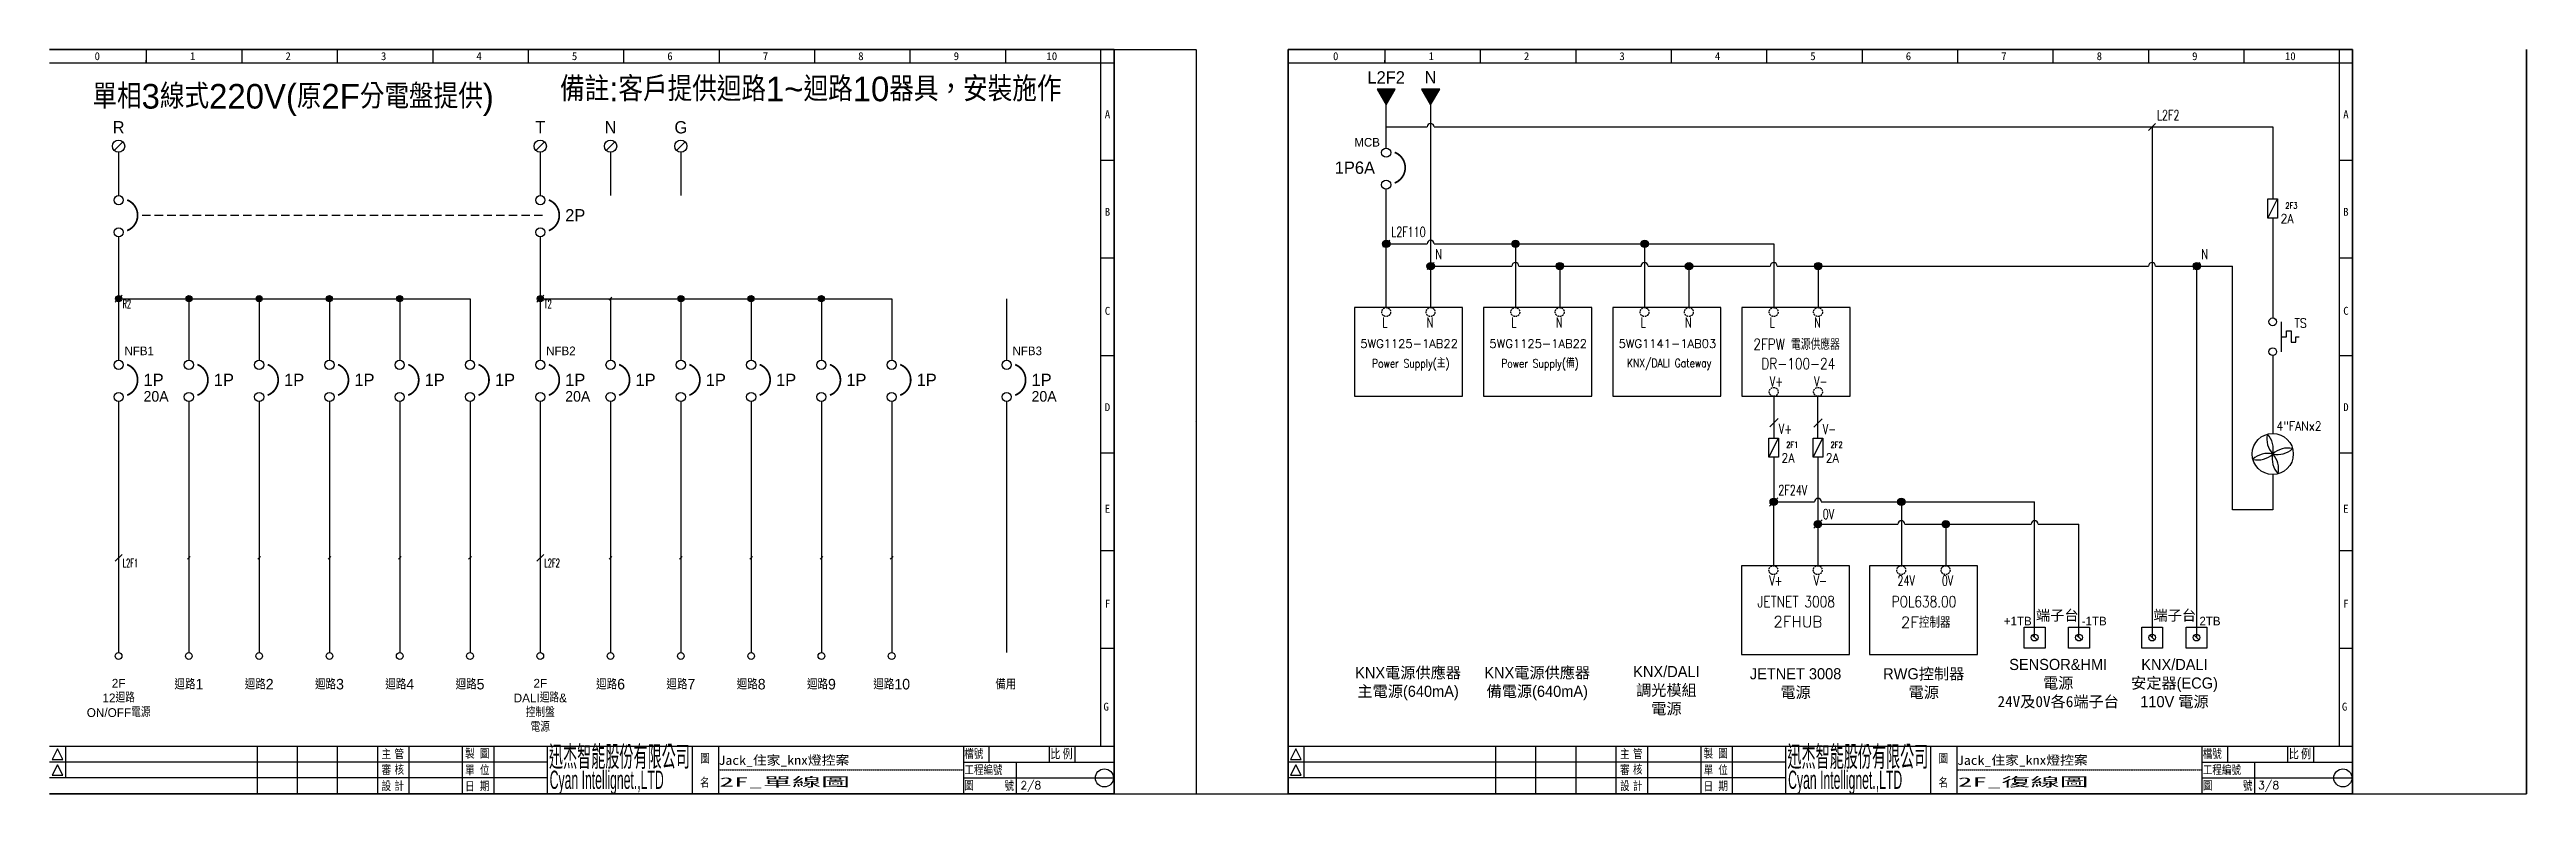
# Model space of a CAD drawing. Header units: millimetres. Extents: x 21506 to 58194, y 6783 to 13041.
# Drawn here: x 26169 to 35496, y 10238 to 13041 of the extents above; entities that cross this region are included whole.
import ezdxf
from ezdxf.enums import TextEntityAlignment as Align

# ---------------------------------------------------------------- set-up
doc = ezdxf.new("R2010")
doc.units = ezdxf.units.MM
doc.linetypes.add('DASH1', pattern=[1.5, 1, -0.5])
doc.linetypes.add('HIDDEN', pattern=[9.525, 6.35, -3.175])
for name, color, linetype in [('075KW40IMRV50U03AFO80B4B5', 7, 'Continuous'), ('1', 7, 'Continuous'), ('5', 5, 'Continuous'), ('6', 6, 'HIDDEN'), ('AHU新增', 7, 'Continuous'), ('DIM', 2, 'Continuous'), ('TEXT', 11, 'Continuous')]:
    doc.layers.add(name, color=color, linetype=linetype)
doc.styles.add('chineset', font='ds1.shx', dxfattribs={"bigfont": 'chineset.shx'})
doc.styles.add('LMP', font='COMPLEX', dxfattribs={"bigfont": 'LFP'})
doc.styles.get("Standard").update_dxf_attribs({"font": ''})
doc.styles.add('T2', font='simplex', dxfattribs={"bigfont": 'stsl'})
doc.styles.get('Standard').set_extended_font_data('MingLiU')
doc.dimstyles.new('ISO-25', dxfattribs={"dimtxt": 2.5, "dimasz": 2.5, "dimexe": 1.25, "dimexo": 0.625, "dimtad": 1, "dimtxsty": 'Standard', "dimcen": 2.5, "dimadec": 0, "dimazin": 0, "dimtfac": 1, "dimtmove": 0, "dimatfit": 3, "dimfxl": 1, "dimarcsym": 0})

msp = doc.modelspace()

# ---------------------------------------------------------------- texts
at = {"color": 7}
for s, rotation, oblique, p in [('0', 0.0001175, 359.9999999, (26349.203, 13001.29)), ('1', 0.0001178, 0.0000002, (26708.636, 13001.29)), ('2', 0.0001178, 0.0000002, (27068.069, 13001.29)), ('3', 0.0001175, 359.9999999, (27427.503, 13001.29)), ('4', 0.0001175, 359.9999999, (27786.936, 13001.29)), ('0', 0.0001175, 359.9999999, (31012.601, 13001.29)), ('1', 0.0001178, 0.0000002, (31372.034, 13001.29)), ('2', 0.0001178, 0.0000002, (31731.467, 13001.29)), ('3', 0.0001175, 359.9999999, (32090.9, 13001.29)), ('4', 0.0001175, 359.9999999, (32450.333, 13001.291))]:
    msp.add_text(s, height=29.787, rotation=rotation, dxfattribs=dict(at, oblique=oblique)).set_placement(p, align=Align.CENTER)
at = {"color": 7, "width": 1}
for s, height, rotation, oblique, p in [('5', 29.787, 0.0001175, 359.9999999, (28146.369, 13001.29)), ('6', 29.787, 0.0001175, 359.9999999, (28505.802, 13001.29)), ('7', 29.787, 0.0001178, 0.0000002, (28865.235, 13001.29)), ('8', 29.787, 0.0001178, 0.0000002, (29224.668, 13001.29)), ('9', 29.787, 0.0001178, 0.0000002, (29584.101, 13001.29)), ('10', 29.7873, 0.0001178, 0.0000002, (29943.534, 13001.29)), ('5', 29.787, 0.0001175, 359.9999999, (32809.766, 13001.291)), ('6', 29.787, 0.0001175, 359.9999999, (33169.199, 13001.291)), ('7', 29.787, 0.0001178, 0.0000002, (33528.632, 13001.291)), ('8', 29.787, 0.0001178, 0.0000002, (33888.066, 13001.291)), ('9', 29.787, 0.0001178, 0.0000002, (34247.499, 13001.291)), ('10', 29.7873, 0.0001178, 0.0000002, (34606.932, 13001.29))]:
    msp.add_text(s, height=height, rotation=rotation, dxfattribs=dict(at, oblique=oblique)).set_placement(p, align=Align.CENTER)
for s, rotation, oblique, p in [('A', 0.0001178, 0.0000002, (30153.09, 12797.744)), ('A', 0.0001178, 0.0000002, (34816.488, 12797.744)), ('B', 0.0001178, 0.0000002, (30153.09, 12430.368)), ('B', 0.0001178, 0.0000002, (34816.488, 12430.368)), ('C', 0.0001176, 360, (30153.09, 12058.027)), ('C', 0.0001176, 360, (34816.488, 12058.027)), ('D', 0.0001176, 360, (30153.09, 11695.615)), ('D', 0.0001176, 360, (34816.488, 11695.615)), ('E', 0.0001176, 360, (30153.09, 11313.345)), ('E', 0.0001176, 360, (34816.488, 11313.345))]:
    msp.add_text(s, height=29.787, rotation=rotation, dxfattribs=dict(at, oblique=oblique)).set_placement(p, align=Align.MIDDLE)
for s, p in [('F', (30153.09, 10955.898)), ('F', (34816.488, 10955.898)), ('G', (30148.126, 10568.663)), ('G', (34811.523, 10568.664))]:
    msp.add_text(s, height=29.787, rotation=0.0001176, dxfattribs=at).set_placement(p, align=Align.MIDDLE)
at = {"color": 7, "style": 'T2'}
for s, height, p in [('審', 37.731, (27419.938, 10311.773)), ('主', 37.731, (27419.93, 10371.255)), ('核', 37.731, (27468.524, 10312.542)), ('管', 37.731, (27468.375, 10371.255)), ('製', 37.731, (27734.304, 10372.823)), ('位', 37.731, (27789.97, 10310.877)), ('圖', 37.731, (27789.567, 10373.191)), ('審', 37.731, (32083.336, 10311.773)), ('主', 37.731, (32083.328, 10371.255)), ('核', 37.731, (32131.922, 10312.542)), ('管', 37.731, (32131.772, 10371.255)), ('製', 37.731, (32397.702, 10372.823)), ('位', 37.731, (32453.368, 10310.878)), ('圖', 37.731, (32452.965, 10373.191)), ('計', 37.731, (27468.14, 10250.965)), ('單', 37.731, (27734.384, 10310.877)), ('日', 37.731, (27734.392, 10249.401)), ('期', 37.731, (27790.144, 10250.542)), ('2/8', 29.4737, (29825.218, 10258.465)), ('計', 37.731, (32131.538, 10250.965)), ('單', 37.731, (32397.782, 10310.878)), ('日', 37.731, (32397.79, 10249.401)), ('期', 37.731, (32453.542, 10250.542)), ('3/8', 29.4737, (34486.303, 10258.466))]:
    msp.add_text(s, height=height, rotation=0.0001176, dxfattribs=at).set_placement(p)
at = {"color": 7, "style": 'T2', "oblique": 360, "width": 1}
for s, p in [('圖', (28619.419, 10354.369)), ('圖', (33282.816, 10354.37)), ('號', (29765.467, 10251.911)), ('號', (34428.864, 10251.911))]:
    msp.add_text(s, height=37.731, rotation=0.0001176, dxfattribs=at).set_placement(p)
at = {"color": 7}
for s, height, width, p, p2 in [('Jack_住家_knx燈控案', 34.78567, 1.000741, (28688.549, 10349.55), (29180.767, 10350.3)), ('Jack_住家_knx燈控案', 34.78567, 1.000741, (33351.947, 10349.55), (33844.164, 10350.3)), ('2F_單線圖', 34.7857, 2.112676, (28691.914, 10267.683), (29184.131, 10268.434)), ('2F_復線圖', 34.7857, 2.112676, (33355.312, 10267.684), (33847.529, 10268.434))]:
    msp.add_text(s, height=height, rotation=0.0873196, dxfattribs=dict(at, width=width)).set_placement(p, p2, align=Align.FIT)
at = {"color": 7, "style": 'T2', "width": 1}
for s, height, p in [('檔號', 37.7305, (29613.973, 10371.887)), ('工程編號', 37.7305, (29614.321, 10311.302)), ('比', 39.716, (29938.137, 10370.228)), ('例', 39.716, (29984.106, 10370.228)), ('檔號', 37.7305, (34277.371, 10371.887)), ('工程編號', 37.7305, (34277.719, 10311.303)), ('比', 39.716, (34601.535, 10370.229)), ('例', 39.716, (34647.504, 10370.229)), ('名', 37.731, (28619.035, 10263.498)), ('圖', 37.731, (29614.121, 10252.679)), ('名', 37.731, (33282.432, 10263.499)), ('圖', 37.731, (34277.519, 10252.68))]:
    msp.add_text(s, height=height, rotation=0.0001176, dxfattribs=at).set_placement(p)
at = {"color": 7, "style": 'T2', "oblique": 360}
for p in [(27419.938, 10250.965), (32083.336, 10250.965)]:
    msp.add_text('設', height=37.731, rotation=0.0001176, dxfattribs=at).set_placement(p)
at = {"color": 1, "insert": (26330.917, 12851.339), "char_height": 92.62224, "width": 1965.14281, "attachment_point": 4}
msp.add_mtext('{\\Fds1.shx,chineset.shx|c136;單相3線式220V(原2F分電盤提供)}', dxfattribs=at)
at = {"color": 3, "insert": (28091.89, 12892.147), "char_height": 92.62224, "width": 2163.34197, "attachment_point": 4}
msp.add_mtext('{\\Fds1.shx,chineset.shx|c136;備註:客戶提供迴路1~迴路10器具，安裝施作}', dxfattribs=at)
at = {"color": 7, "char_height": 39.29829, "width": 302.30307, "attachment_point": 5}
for insert in [(33729.71, 10910.276), (34172.098, 10910.276)]:
    msp.add_mtext('{\\fMicrosoft JhengHei|b0|i0|c136|p34;端子台}', dxfattribs=dict(at, insert=insert))
at = {"color": 2}
for s, insert, char_height, width, attachment_point in [('{\\fPMingLiU|b0|i0|c136|p18;\\C0;SENSOR&HMI\\P電源 \\P\\fMingLiU|b0|i0|c136|p49;\\C256;24V及0V各6端子台}', (33733.089, 10655.121), 41.91818, 521.40576, 5), ('{\\fPMingLiU|b0|i0|c136|p18;\\C0;KNX/DALI\\P安定器(ECG) \\P110V 電源}', (34170.909, 10655.121), 41.91818, 481.51102, 5), ('{\\Fds1.shx,chineset.shx|c136;\\C0;2F\\P12迴路\\PON/OFF電源}', (26429.573, 10673.133), 33.07937, 261.23195, 2), ('{\\Fds1.shx,chineset.shx|c136;\\C0;迴路1}', (26694.208, 10673.133), 39.69525, 261.23195, 2), ('{\\Fds1.shx,chineset.shx|c136;\\C0;迴路2}', (26958.843, 10673.133), 39.69525, 261.23195, 2), ('{\\Fds1.shx,chineset.shx|c136;\\C0;迴路3}', (27223.478, 10673.133), 39.69525, 261.23195, 2), ('{\\Fds1.shx,chineset.shx|c136;\\C0;迴路4}', (27488.113, 10673.133), 39.69525, 261.23195, 2), ('{\\Fds1.shx,chineset.shx|c136;\\C0;迴路5}', (27752.748, 10673.133), 39.69525, 261.23195, 2), ('{\\Fds1.shx,chineset.shx|c136;\\C0;2F\\PDALI迴路&\\P控制盤\\P電源}', (28017.383, 10673.133), 33.07937, 261.23195, 2), ('{\\Fds1.shx,chineset.shx|c136;\\C0;迴路6}', (28282.018, 10673.133), 39.69525, 261.23195, 2), ('{\\Fds1.shx,chineset.shx|c136;\\C0;迴路7}', (28546.653, 10673.133), 39.69525, 261.23195, 2), ('{\\Fds1.shx,chineset.shx|c136;\\C0;迴路8}', (28811.288, 10673.133), 39.69525, 261.23195, 2), ('{\\Fds1.shx,chineset.shx|c136;\\C0;迴路9}', (29075.923, 10673.133), 39.69525, 261.23195, 2), ('{\\Fds1.shx,chineset.shx|c136;\\C0;迴路10}', (29340.558, 10673.133), 39.69525, 261.23195, 2), ('{\\Fds1,chineset|c136;\\C0;備用}', (29770.255, 10673.133), 39.69525, 261.23195, 2), ('{\\fPMingLiU|b0|i0|c136|p18;\\C0;KNX電源供應器\\P主電源(640mA)}', (31285.016, 10655.142), 41.91818, 481.51102, 5), ('{\\fPMingLiU|b0|i0|c136|p18;\\C0;KNX電源供應器\\P備電源(640mA)}', (31771.399, 10655.142), 41.91818, 481.51102, 5), ('{\\fPMingLiU|b0|i0|c136|p18;\\C0;KNX/DALI\\P調光模組\\P電源}', (32257.782, 10721.665), 41.91818, 481.51102, 2), ('{\\fPMingLiU|b0|i0|c136|p18;\\C0;JETNET 3008\\P電源}', (32744.166, 10655.142), 41.91818, 481.51102, 5), ('{\\fPMingLiU|b0|i0|c136|p18;\\C0;RWG控制器\\P電源}', (33226.766, 10655.142), 41.91818, 481.51102, 5)]:
    msp.add_mtext(s, dxfattribs=dict(at, insert=insert, char_height=char_height, width=width, attachment_point=attachment_point))
at = {"layer": '5', "color": 0, "style": 'LMP'}
for s, height, width, p in [('L2F2', 37.666, 0.7, (34104.948, 12794.624)), ('L2F110', 37.666, 0.7, (31221.29, 12354.788)), ('N', 37.666, 0.7, (31387.859, 12270.952)), ('N', 37.666, 0.7, (34271.985, 12270.931)), ('R2', 31.3883, 0.5, (26444.386, 12084.246)), ('T2', 31.3883, 0.5, (28032.196, 12084.246)), ('V+', 37.666, 0.7, (32680.793, 11613.419)), ('V-', 37.666, 0.7, (32846.544, 11613.04)), ('2F24V', 37.666, 0.7, (32679.523, 11383.791)), ('0V', 37.666, 0.7, (32846.561, 11293.08)), ('L2F1', 31.3883, 0.5, (26444.386, 11109.113)), ('L2F2', 31.3883, 0.5, (28032.196, 11109.113))]:
    msp.add_text(s, height=height, rotation=0.0000062, dxfattribs=dict(at, width=width)).set_placement(p, align=Align.MIDDLE_LEFT)
at = {"layer": '5', "color": 0, "style": 'LMP', "width": 0.7}
for s, rotation, p in [('L', 0.0000062, (31187.926, 11995.083)), ('N', 0.0000062, (31354.948, 11995.083)), ('L', 0.0000062, (31674.309, 11995.083)), ('N', 0.0000062, (31841.331, 11995.083)), ('L', 0.0000062, (32160.693, 11995.083)), ('N', 0.0000062, (32327.715, 11995.083)), ('L', 0.0000062, (32647.076, 11995.083)), ('N', 0.0000062, (32814.098, 11995.083)), ('V+', 359.9999938, (32647.076, 11773.912)), ('V-', 359.9999938, (32814.098, 11773.912)), ('V+', 0.0000062, (32645.348, 11024.086)), ('V-', 0.0000062, (32812.37, 11024.086)), ('24V', 0.0000062, (33127.948, 11024.086)), ('0V', 0.0000062, (33294.97, 11024.086))]:
    msp.add_text(s, height=37.58, rotation=rotation, dxfattribs=at).set_placement(p)
at = {"layer": 'TEXT', "color": 0, "style": 'chineset'}
for s, height, p in [('L2F2', 46.3111, (31202.598, 12936.838)), ('N', 46.311, (31369.642, 12936.838)), ('R', 46.311, (26429.571, 12748.649)), ('T', 46.311, (28017.381, 12748.649)), ('N', 46.311, (28282.016, 12748.649)), ('G', 46.311, (28546.651, 12748.649))]:
    msp.add_text(s, height=height, dxfattribs=at).set_placement(p, align=Align.MIDDLE)
at = {"layer": 'TEXT', "color": 1, "style": 'chineset'}
for s, p in [('MCB', (31082.599, 12692.168)), ('NFB1', (26451.879, 11907.361)), ('NFB2', (28039.689, 11907.361)), ('NFB3', (29795.671, 11907.361)), ('+1TB', (33528.502, 10890.799)), ('-1TB', (33821.784, 10890.799)), ('2TB', (34264.931, 10890.799))]:
    msp.add_text(s, height=32.4178, dxfattribs=at).set_placement(p, align=Align.MIDDLE_LEFT)
at = {"layer": 'TEXT', "color": 0, "style": 'chineset'}
msp.add_text('1P6A', height=46.3111, dxfattribs=at).set_placement((31160.473, 12596.678), align=Align.MIDDLE_RIGHT)
for s, height, p in [('2P', 46.3111, (28111.262, 12417.545)), ('20A', 39.6952, (26523.452, 11736.263)), ('1P', 46.3111, (26523.452, 11798.195)), ('1P', 46.3111, (26788.087, 11798.195)), ('1P', 46.3111, (27052.722, 11798.195)), ('1P', 46.3111, (27317.357, 11798.195)), ('1P', 46.3111, (27581.992, 11798.195)), ('1P', 46.3111, (27846.627, 11798.195)), ('20A', 39.6952, (28111.262, 11736.263)), ('1P', 46.3111, (28111.262, 11798.195)), ('1P', 46.3111, (28375.897, 11798.195)), ('1P', 46.3111, (28640.532, 11798.195)), ('1P', 46.3111, (28905.167, 11798.195)), ('1P', 46.3111, (29169.802, 11798.195)), ('1P', 46.3111, (29434.437, 11798.195)), ('20A', 39.6952, (29867.244, 11736.263)), ('1P', 46.3111, (29867.244, 11798.195))]:
    msp.add_text(s, height=height, dxfattribs=at).set_placement(p, align=Align.MIDDLE_LEFT)
at = {"layer": 'TEXT', "style": 'LMP', "width": 0.9}
for s, p in [('2A', (34570.071, 12387.906)), ('TS', (34622.334, 11995.249)), ('4"FANx2', (34554.65, 11607.92)), ('2A', (32690.88, 11487.812)), ('2A', (32857.541, 11487.812))]:
    msp.add_text(s, height=33.7338, rotation=0.0000124, dxfattribs=at).set_placement(p)
at = {"layer": 'TEXT', "style": 'LMP', "width": 0.8}
for s, p in [('2F3', (34588.314, 12453.929)), ('2F1', (32709.123, 11553.836)), ('2F2', (32875.785, 11553.836))]:
    msp.add_text(s, height=23.011, rotation=0.0000124, dxfattribs=at).set_placement(p, align=Align.MIDDLE_LEFT)
at = {"layer": 'TEXT', "style": 'LMP'}
for s, height, p in [('5WG1125-1AB22', 31.7562, (31288.703, 11934.662)), ('5WG1125-1AB22', 31.7562, (31775.086, 11934.662)), ('5WG1141-1AB03', 31.7562, (32261.47, 11934.662)), ('2FHUB', 41.7555, (32752.731, 10888.201)), ('2F控制器', 41.7555, (33234.013, 10888.201))]:
    msp.add_text(s, height=height, rotation=0.0000062, dxfattribs=at).set_placement(p, align=Align.MIDDLE)
at = {"layer": 'TEXT', "style": 'LMP', "width": 0.8}
for s, height, p in [('2FPW 電源供應器', 41.7555, (32747.853, 11934.663)), ('Power Supply(主)', 31.7562, (31295.309, 11859.198)), ('Power Supply(備)', 31.7562, (31781.692, 11859.198)), ('KNX/DALI Gateway', 31.7562, (32268.076, 11859.198)), ('DR-100-24', 41.7555, (32754.459, 11859.198)), ('JETNET 3008', 41.75553, (32746.125, 10963.666)), ('POL638.00', 41.7555, (33227.407, 10963.666))]:
    msp.add_text(s, height=height, rotation=0.0000062, dxfattribs=at).set_placement(p, align=Align.MIDDLE)
at = {"layer": 'TEXT', "color": 7, "style": 'chineset'}
for s, height, width, p in [('迅杰智能股份有限公司', 88.4212, 0.6, (28050.053, 10334.058)), ('迅杰智能股份有限公司', 88.4212, 0.6, (32713.451, 10334.059)), ('Cyan Intellignet.,LTD', 68.77201, 0.5, (28052.83, 10259.173)), ('Cyan Intellignet.,LTD', 68.77201, 0.5, (32716.228, 10259.173))]:
    msp.add_text(s, height=height, rotation=0.0001176, dxfattribs=dict(at, width=width)).set_placement(p)

# ---------------------------------------------------------------- blocks, each defined once
blk = doc.blocks.new('A$C547D4C11')
at = {"layer": 'AHU新增'}
h = blk.add_hatch(color=256, dxfattribs=at)
h.dxf.hatch_style = 1
h.paths.add_polyline_path([(6.9, 0, 1), (-6.9, 0, 1)])
blk.add_circle((0, 0), 6.9, dxfattribs=at)
blk = doc.blocks.new('*D52')
at = {"color": 0, "lineweight": -2}
for p, q in [((30178.5, 13041), (30488.4, 13041)), ((30487.1, 13038.5), (30487.1, 10243.5)), ((30178.5, 10241), (30488.4, 10241))]:
    blk.add_line(p, q, dxfattribs=at)
at = {"color": 0}
for points in [[(30487.5, 13038.5), (30486.7, 13038.5), (30487.1, 13041)], [(30486.7, 10243.5), (30487.5, 10243.5), (30487.1, 10241)]]:
    blk.add_solid(points, dxfattribs=at)
at = {"layer": 'Defpoints', "color": 0}
for p in [(30177.9, 13041), (30177.9, 10241), (30487.1, 10241)]:
    blk.add_point(p, dxfattribs=at)
at = {"color": 0, "insert": (30485.1, 11641), "char_height": 2.5, "attachment_point": 5, "rotation": 90}
blk.add_mtext('2800', dxfattribs=at)
blk = doc.blocks.new('A$C07583028')
at = {"layer": 'AHU新增'}
for p, q in [((0, -86.4), (0, 0)), ((0, 0), (43.2, 0)), ((0, -86.4), (43.2, 0)), ((43.2, 0), (43.2, -86.4)), ((43.2, -86.4), (0, -86.4))]:
    blk.add_line(p, q, dxfattribs=at)
blk = doc.blocks.new('MLIBFN1E')
blk.add_circle((0, 0), 4.5)
for centre, start, end in [((-1.07, -4.69), 77.1027, 132.8973), ((-3.27, 3.52), 257.1027, 312.8973), ((3.52, 3.27), 167.1027, 222.8973), ((-4.69, 1.07), 347.1027, 42.8973), ((4.69, -1.07), 167.1027, 222.8973), ((3.27, -3.52), 77.1027, 132.8973), ((1.07, 4.69), 257.1027, 312.8973), ((-3.52, -3.27), 347.1027, 42.8973)]:
    blk.add_arc(centre, 4.81, start, end)

# ---------------------------------------------------------------- dimensions: what is measured, and where the dimension line sits
dim = msp.add_linear_dim(base=(30487.118, 10241.003), p1=(30177.913, 13041.006), p2=(30177.913, 10241.003), angle=90, dimstyle='ISO-25')
dim.commit()
dim.dimension.update_dxf_attribs({"geometry": '*D52', "text_midpoint": (30485.101, 11641.005)})

# ---------------------------------------------------------------- hatches: boundary and pattern name
for points in [[(31168.221, 12892.515), (31202.598, 12832.972), (31236.975, 12892.515)], [(31369.642, 12832.972), (31404.019, 12892.515), (31335.265, 12892.515)]]:
    msp.add_hatch(color=0).paths.add_polyline_path(points)

# ---------------------------------------------------------------- linework, layer by layer
at = {"color": 7}
for p, q in [((30177.913, 13041.007), (26169.487, 13041.006)), ((26169.487, 12991.361), (30177.913, 12991.361)), ((26533.937, 13041.006), (26533.937, 12991.361)), ((26533.937, 12991.361), (26533.937, 13001.29)), ((26893.37, 13041.006), (26893.37, 12991.361)), ((27252.803, 13041.006), (27252.803, 12991.361)), ((27612.236, 13041.006), (27612.236, 12991.361)), ((27971.669, 13041.006), (27971.669, 12991.361)), ((28331.102, 13041.006), (28331.102, 12991.361)), ((28690.535, 13041.007), (28690.535, 12991.361)), ((29049.968, 13041.007), (29049.968, 12991.361)), ((29409.401, 13041.007), (29409.401, 12991.361)), ((29768.834, 13041.007), (29768.834, 12991.361)), ((30128.268, 10419.727), (30128.267, 13041.007)), ((30177.913, 13041.007), (30177.913, 10241.003)), ((34841.31, 13041.007), (30832.885, 13041.007)), ((30832.885, 13041.007), (30832.885, 10241.003)), ((30832.885, 12991.361), (34841.31, 12991.362)), ((31197.334, 13041.007), (31197.334, 12991.361)), ((31197.334, 12991.361), (31197.334, 13001.29)), ((31556.767, 13041.007), (31556.767, 12991.361)), ((31916.201, 13041.007), (31916.201, 12991.361)), ((32275.634, 13041.007), (32275.634, 12991.361)), ((32635.067, 13041.007), (32635.067, 12991.361)), ((32994.5, 13041.007), (32994.5, 12991.361)), ((33353.933, 13041.007), (33353.933, 12991.362)), ((33713.366, 13041.007), (33713.366, 12991.362)), ((34072.799, 13041.007), (34072.799, 12991.362)), ((34432.232, 13041.007), (34432.232, 12991.362)), ((34791.665, 10419.727), (34791.665, 13041.007)), ((34841.31, 13041.007), (34841.311, 10241.004)), ((35496.282, 13041.007), (35496.282, 10241.004)), ((30177.913, 12623.985), (30128.267, 12623.985)), ((34841.31, 12623.985), (34791.665, 12623.985)), ((30177.913, 12256.609), (30128.267, 12256.609)), ((34841.311, 12256.609), (34791.665, 12256.609)), ((30177.913, 11889.232), (30128.267, 11889.232)), ((34841.311, 11889.233), (34791.665, 11889.233)), ((30177.913, 11521.856), (30128.267, 11521.856)), ((34841.311, 11521.856), (34791.665, 11521.856)), ((30177.913, 11154.48), (30128.267, 11154.48)), ((34841.311, 11154.48), (34791.665, 11154.48)), ((30177.913, 10787.103), (30128.267, 10787.103)), ((34841.311, 10787.104), (34791.665, 10787.104)), ((26169.487, 10419.726), (30177.913, 10419.727)), ((28043.159, 10360.152), (26169.487, 10360.152)), ((26229.062, 10419.726), (26229.062, 10300.577)), ((26950.889, 10419.727), (26950.889, 10241.003)), ((27101.921, 10419.727), (27101.921, 10241.003)), ((27252.952, 10419.727), (27252.952, 10241.003)), ((27403.983, 10419.727), (27403.983, 10241.003)), ((27522.894, 10419.727), (27522.894, 10241.003)), ((27723.571, 10419.727), (27723.571, 10241.003)), ((27842.482, 10419.727), (27842.482, 10241.003)), ((28043.159, 10419.727), (28043.159, 10241.003)), ((28589.259, 10419.727), (28589.259, 10241.003)), ((28688.549, 10419.727), (28688.549, 10241.003)), ((29610.371, 10419.727), (29610.371, 10241.003)), ((29610.371, 10360.152), (30177.913, 10360.152)), ((29706.946, 10419.727), (29706.946, 10360.152)), ((29808.953, 10360.152), (29808.953, 10241.003)), ((29934.234, 10360.152), (29934.234, 10419.727)), ((30030.809, 10419.727), (30030.809, 10360.152)), ((30832.885, 10419.727), (34841.311, 10419.727)), ((32706.556, 10360.153), (30832.885, 10360.152)), ((30892.459, 10419.727), (30892.459, 10300.578)), ((31614.287, 10419.727), (31614.287, 10241.003)), ((31765.318, 10419.727), (31765.318, 10241.003)), ((31916.35, 10419.727), (31916.35, 10241.003)), ((32067.381, 10419.727), (32067.381, 10241.003)), ((32186.292, 10419.727), (32186.292, 10241.003)), ((32386.969, 10419.727), (32386.969, 10241.003)), ((32505.88, 10419.727), (32505.88, 10241.003)), ((32706.556, 10419.727), (32706.556, 10241.003)), ((33252.656, 10419.727), (33252.656, 10241.004)), ((33351.947, 10419.727), (33351.947, 10241.004)), ((34273.769, 10419.727), (34273.769, 10241.004)), ((34273.769, 10360.153), (34841.311, 10360.153)), ((34370.344, 10419.727), (34370.344, 10360.153)), ((34472.351, 10360.153), (34472.351, 10241.004)), ((34597.632, 10360.153), (34597.632, 10419.727)), ((34694.207, 10419.727), (34694.207, 10360.153)), ((28043.159, 10300.578), (26169.487, 10300.577)), ((29610.371, 10300.578), (30177.913, 10300.578)), ((32706.556, 10300.578), (30832.885, 10300.578)), ((34273.769, 10300.578), (34841.311, 10300.578)), ((26169.487, 10241.003), (30177.913, 10241.003)), ((28043.159, 10241.003), (28070.464, 10241.003)), ((30832.885, 10241.003), (34841.311, 10241.004)), ((32706.556, 10241.003), (32733.861, 10241.003))]:
    msp.add_line(p, q, dxfattribs=at)
for p, q in [((26169.487, 13041.006), (30177.913, 13041.006)), ((30177.913, 13041.006), (30177.913, 10241.003)), ((30177.913, 10241.003), (30177.913, 13041.006)), ((30832.885, 13041.007), (34841.311, 13041.007)), ((30832.885, 10241.003), (30832.885, 13041.007)), ((34841.311, 13041.007), (34841.311, 10241.003)), ((34841.311, 10241.003), (34841.311, 13041.007)), ((35496.282, 10241.004), (35496.282, 13041.007)), ((31202.598, 12670.655), (31202.598, 12750.045)), ((31202.598, 12750.045), (31356.541, 12750.045)), ((31382.74, 12750.045), (34540.857, 12750.045)), ((34540.857, 12750.045), (34540.857, 12479.394)), ((34540.94, 12406.959), (34540.94, 12031.165)), ((26429.573, 12335.283), (26429.573, 11872.171)), ((26429.573, 12335.283), (26429.573, 12103.727)), ((28017.383, 12335.283), (28017.383, 12103.727)), ((31369.625, 12226.352), (31675.882, 12226.352)), ((31702.081, 12226.352), (32162.266, 12226.352)), ((32188.465, 12226.352), (32648.634, 12226.352)), ((32674.833, 12226.352), (34073.615, 12226.333)), ((34099.814, 12226.332), (34388.754, 12226.332)), ((34388.754, 11309.393), (34388.754, 12226.332)), ((26429.573, 12103.727), (26694.208, 12103.727)), ((26694.208, 12103.727), (26958.843, 12103.727)), ((26958.843, 12103.727), (27223.478, 12103.727)), ((27223.478, 12103.727), (27488.113, 12103.727)), ((27488.113, 12103.727), (27752.748, 12103.727)), ((28017.383, 12103.727), (28282.018, 12103.727)), ((28282.018, 12103.727), (28546.653, 12103.727)), ((28546.653, 12103.727), (28811.288, 12103.727)), ((28811.288, 12103.727), (29075.923, 12103.727)), ((29075.923, 12103.727), (29340.558, 12103.727)), ((34572.986, 12016.664), (34572.986, 11904.327)), ((34572.986, 11960.496), (34592.249, 11960.496)), ((34592.249, 11960.496), (34592.249, 11982.312)), ((34592.249, 11982.312), (34609.672, 11982.312)), ((34609.672, 11982.312), (34609.672, 11940.598)), ((34609.672, 11940.598), (34627.457, 11940.598)), ((34627.457, 11940.598), (34627.457, 11960.186)), ((34627.457, 11960.186), (34640.887, 11960.186)), ((34540.94, 11889.826), (34540.94, 11596.74)), ((32828.327, 11579.3), (32828.327, 11736.493)), ((32661.748, 11579.3), (32679.857, 11579.3)), ((32661.748, 11506.866), (32661.748, 11339.192)), ((32828.327, 11506.866), (32828.327, 11255.356)), ((34540.94, 11441.929), (34540.94, 11309.393)), ((33644.327, 11255.356), (33644.327, 11339.192)), ((34540.94, 11309.393), (34388.754, 11309.393)), ((32828.327, 11255.356), (33129.473, 11255.356)), ((33155.672, 11255.356), (33309.61, 11255.356)), ((33309.61, 11255.356), (33631.228, 11255.356)), ((33644.327, 10828.486), (33644.327, 11255.356)), ((33657.426, 11255.356), (33811.364, 11255.356)), ((33811.364, 10828.486), (33811.364, 11255.356)), ((30177.913, 10241.003), (26169.487, 10241.003)), ((30177.913, 10241.003), (30832.885, 10241.003)), ((34841.311, 10241.003), (30832.885, 10241.003)), ((34841.311, 10241.004), (35496.282, 10241.004))]:
    msp.add_line(p, q)
at = {"linetype": 'HIDDEN', "ltscale": 5}
msp.add_line((26517.711, 12417.545), (28027.257, 12417.545), dxfattribs=at)
at = {"color": 7, "linetype": 'DASH1'}
for p, q in [((28688.549, 10330.365), (29610.371, 10330.365)), ((33351.947, 10330.365), (34273.769, 10330.365))]:
    msp.add_line(p, q, dxfattribs=at)
at = {"color": 0}
for points in [[(31202.598, 12832.972), (31236.975, 12892.515), (31168.221, 12892.515)], [(31369.642, 12832.972), (31404.019, 12892.515), (31335.265, 12892.515)]]:
    msp.add_lwpolyline(points, close=True, dxfattribs=at)
for points in [[(33683.625, 10867.784), (33683.625, 10789.188), (33605.029, 10789.188), (33605.029, 10867.784)], [(33850.662, 10867.784), (33850.662, 10789.188), (33772.066, 10789.188), (33772.066, 10867.784)], [(34126.013, 10867.784), (34126.013, 10789.188), (34047.416, 10789.188), (34047.416, 10867.784)], [(34293.05, 10867.784), (34293.05, 10789.188), (34214.454, 10789.188), (34214.454, 10867.784)]]:
    msp.add_lwpolyline(points, close=True)
at = {"color": 7}
for points in [[(26179.416, 10370.081), (26219.133, 10370.081), (26199.274, 10409.797)], [(30842.814, 10370.081), (30882.53, 10370.081), (30862.672, 10409.798)], [(26179.416, 10310.506), (26219.133, 10310.506), (26199.274, 10350.223)], [(30842.814, 10310.507), (30882.53, 10310.507), (30862.672, 10350.223)]]:
    msp.add_lwpolyline(points, close=True, dxfattribs=at)
for centre, radius in [((34540.94, 12016.664), 14.501), ((34540.94, 11904.327), 14.501), ((26429.573, 10759.18), 12.653), ((26694.208, 10759.18), 12.653), ((26958.843, 10759.18), 12.653), ((27223.478, 10759.18), 12.653), ((27488.113, 10759.18), 12.653), ((27752.748, 10759.18), 12.653), ((28017.383, 10759.18), 12.653), ((28282.018, 10759.18), 12.653), ((28546.653, 10759.18), 12.653), ((28811.288, 10759.18), 12.653), ((29075.923, 10759.18), 12.653), ((29340.558, 10759.18), 12.653)]:
    msp.add_circle(centre, radius)
for centre in [(31369.641, 12750.045), (31369.628, 12310.189), (31688.982, 12226.352), (32175.365, 12226.352), (32661.734, 12226.352), (34086.715, 12226.332), (32828.327, 11339.192), (33142.573, 11255.356), (33644.327, 11255.356)]:
    msp.add_arc(centre, 13.099, 0, 180)
at = {"layer": '075KW40IMRV50U03AFO80B4B5', "color": 0}
for centre in [(30141.525, 10300.578), (34804.923, 10300.578)]:
    msp.add_circle(centre, 34.075, dxfattribs=at)
at = {"layer": '1'}
for points in [[(31083.248, 11736.493), (31490.241, 11736.493), (31490.241, 12070.081), (31083.248, 12070.081)], [(31569.631, 11736.493), (31976.624, 11736.493), (31976.624, 12070.081), (31569.631, 12070.081)], [(32056.014, 11736.493), (32463.007, 11736.493), (32463.007, 12070.081), (32056.014, 12070.081)], [(32542.398, 11736.493), (32949.391, 11736.493), (32949.391, 12070.081), (32542.398, 12070.081)], [(32540.669, 10765.497), (32947.662, 10765.497), (32947.662, 11099.085), (32540.669, 11099.085)], [(33021.952, 10765.497), (33428.945, 10765.497), (33428.945, 11099.085), (33021.952, 11099.085)]]:
    msp.add_lwpolyline(points, close=True, dxfattribs=at)
at = {"layer": '6'}
for centre in [(31202.598, 12053.379), (31369.62, 12053.379), (31688.982, 12053.379), (31856.003, 12053.379), (32175.365, 12053.379), (32342.387, 12053.379), (32661.748, 12053.379), (32828.77, 12053.379), (32661.748, 11753.196), (32828.77, 11753.202), (32660.655, 11082.394), (32827.677, 11082.394), (33141.937, 11082.394), (33308.959, 11082.394)]:
    msp.add_circle(centre, 16.702, dxfattribs=at)
at = {"layer": 'AHU新增'}
for p, q in [((31202.598, 12670.655), (31202.598, 12872.667)), ((31369.642, 12872.667), (31369.619, 12070.081)), ((34086.715, 12750.025), (34086.715, 10828.486)), ((31202.598, 12310.189), (31202.598, 12514.416)), ((31202.598, 12070.081), (31202.598, 12310.189)), ((31202.598, 12310.189), (31356.528, 12310.189)), ((31382.727, 12310.189), (32661.734, 12310.189)), ((31688.982, 12310.189), (31688.982, 12070.081)), ((31856.019, 12226.352), (31856.019, 12070.081)), ((32175.365, 12310.189), (32175.365, 12070.081)), ((32342.402, 12226.352), (32342.402, 12070.081)), ((32661.734, 12310.189), (32661.734, 12070.081)), ((32828.771, 12226.352), (32828.771, 12070.081)), ((34253.752, 12226.332), (34253.752, 10828.486)), ((26694.208, 12103.727), (26694.208, 11872.171)), ((26958.843, 12103.727), (26958.843, 11872.171)), ((27223.478, 12103.727), (27223.478, 11872.171)), ((27488.113, 12103.727), (27488.113, 11872.171)), ((27752.748, 12103.727), (27752.748, 11872.171)), ((28017.383, 12103.727), (28017.383, 11872.171)), ((28282.018, 12103.727), (28282.018, 11872.171)), ((28546.653, 12103.727), (28546.653, 11872.171)), ((28811.288, 12103.727), (28811.288, 11872.171)), ((29075.923, 12103.727), (29075.923, 11872.171)), ((29340.558, 12103.727), (29340.558, 11872.171)), ((29773.365, 12103.727), (29773.365, 11872.171)), ((26694.208, 11716.82), (26694.208, 10771.833)), ((26958.843, 11716.82), (26958.843, 10771.833)), ((27223.478, 11716.82), (27223.478, 10771.833)), ((27488.113, 11716.82), (27488.113, 10771.833)), ((27752.748, 11716.82), (27752.748, 10771.833)), ((28017.383, 11716.82), (28017.383, 10771.833)), ((28546.653, 11716.82), (28546.653, 10771.833)), ((28811.288, 11716.82), (28811.288, 10771.833)), ((29075.923, 11716.82), (29075.923, 10771.833)), ((29340.558, 11716.82), (29340.558, 10771.833)), ((29773.365, 11716.82), (29773.365, 10771.833)), ((32661.748, 11736.493), (32661.748, 11579.3)), ((32661.29, 11339.192), (32815.228, 11339.192)), ((32661.29, 11339.192), (32661.29, 11099.085)), ((32840.968, 11339.192), (33142.573, 11339.192)), ((32840.968, 11339.192), (33644.327, 11339.192)), ((33142.573, 11339.192), (33142.573, 11099.085)), ((32828.327, 11255.356), (32828.327, 11099.085)), ((33309.61, 11255.356), (33309.61, 11099.085))]:
    msp.add_line(p, q, dxfattribs=at)
at = {"layer": 'DIM', "color": 0}
for p, q in [((26445.84, 12693.825), (26413.307, 12661.292)), ((28033.65, 12693.825), (28001.117, 12661.292)), ((28298.285, 12693.825), (28265.752, 12661.292)), ((28562.92, 12693.825), (28530.387, 12661.292)), ((33653.322, 10819.491), (33635.332, 10837.481)), ((33820.359, 10819.491), (33802.369, 10837.481)), ((34095.709, 10819.491), (34077.72, 10837.481)), ((34262.747, 10819.491), (34244.757, 10837.481))]:
    msp.add_line(p, q, dxfattribs=at)
for centre, radius in [((26429.573, 12677.559), 23.004), ((28017.383, 12677.559), 23.004), ((28282.018, 12677.559), 23.004), ((28546.653, 12677.559), 23.004), ((33644.327, 10828.486), 12.72), ((33811.364, 10828.486), 12.72), ((34086.715, 10828.486), 12.72), ((34253.752, 10828.486), 12.72)]:
    msp.add_circle(centre, radius, dxfattribs=at)
at = {"layer": 'TEXT'}
for p, q in [((34099.789, 12763.099), (34073.632, 12736.942)), ((31216.132, 12323.263), (31189.975, 12297.107)), ((31383.159, 12239.427), (31357.002, 12213.27)), ((34266.827, 12239.407), (34240.67, 12213.25)), ((26442.648, 12116.802), (26416.491, 12090.645)), ((28030.458, 12116.802), (28004.301, 12090.645)), ((32678.707, 11652.485), (32647.319, 11621.097)), ((32844.458, 11652.106), (32813.07, 11620.718)), ((32677.443, 11354.886), (32646.054, 11323.498)), ((32844.021, 11271.05), (32812.633, 11239.661)), ((26442.648, 11141.668), (26416.491, 11115.511)), ((28030.458, 11141.668), (28004.301, 11115.511))]:
    msp.add_line(p, q, dxfattribs=at)
at = {"layer": 'TEXT', "color": 0}
for p, q in [((26429.573, 12654.554), (26429.573, 12491.522)), ((28017.383, 12654.554), (28017.383, 12491.522)), ((28282.018, 12654.554), (28282.018, 12491.522)), ((28546.653, 12654.554), (28546.653, 12491.522)), ((26424.421, 12098.575), (26434.81, 12108.963)), ((28012.231, 12098.575), (28022.62, 12108.963)), ((28276.866, 12098.575), (28287.255, 12108.963)), ((26429.573, 11716.82), (26429.573, 10771.833)), ((28282.018, 11716.82), (28282.018, 10771.833)), ((26424.421, 11123.441), (26434.81, 11133.829)), ((26689.056, 11123.441), (26699.445, 11133.829)), ((26953.691, 11123.441), (26964.08, 11133.829)), ((27218.326, 11123.441), (27228.715, 11133.829)), ((27482.961, 11123.441), (27493.35, 11133.829)), ((27747.596, 11123.441), (27757.985, 11133.829)), ((28012.231, 11123.441), (28022.62, 11133.829)), ((28276.866, 11123.441), (28287.255, 11133.829)), ((28541.501, 11123.441), (28551.89, 11133.829)), ((28806.136, 11123.441), (28816.525, 11133.829)), ((29070.771, 11123.441), (29081.159, 11133.829)), ((29335.406, 11123.441), (29345.794, 11133.829))]:
    msp.add_line(p, q, dxfattribs=at)
at = {"layer": 'TEXT', "color": 0, "const_width": 6.571}
for points in [[(31234.688, 12539.104, 0.68599434), (31234.688, 12654.251, 0.68599434)], [(26461.663, 12359.971, 0.68599434), (26461.663, 12475.118, 0.68599434)], [(28049.473, 12359.971, 0.68599434), (28049.473, 12475.118, 0.68599434)], [(26461.663, 11740.621, 0.68599434), (26461.663, 11855.768, 0.68599434)], [(26726.298, 11740.621, 0.68599434), (26726.298, 11855.768, 0.68599434)], [(26990.933, 11740.621, 0.68599434), (26990.933, 11855.768, 0.68599434)], [(27255.568, 11740.621, 0.68599434), (27255.568, 11855.768, 0.68599434)], [(27520.203, 11740.621, 0.68599434), (27520.203, 11855.768, 0.68599434)], [(27784.838, 11740.621, 0.68599434), (27784.838, 11855.768, 0.68599434)], [(28049.473, 11740.621, 0.68599434), (28049.473, 11855.768, 0.68599434)], [(28314.108, 11740.621, 0.68599434), (28314.108, 11855.768, 0.68599434)], [(28578.743, 11740.621, 0.68599434), (28578.743, 11855.768, 0.68599434)], [(28843.378, 11740.621, 0.68599434), (28843.378, 11855.768, 0.68599434)], [(29108.013, 11740.621, 0.68599434), (29108.013, 11855.768, 0.68599434)], [(29372.648, 11740.621, 0.68599434), (29372.648, 11855.768, 0.68599434)], [(29805.455, 11740.621, 0.68599434), (29805.455, 11855.768, 0.68599434)]]:
    msp.add_lwpolyline(points, format="xyb", dxfattribs=at)
at = {"layer": 'TEXT', "color": 0}
for centre in [(31202.598, 12653.393), (31202.598, 12532.565), (26429.573, 12474.26), (28017.383, 12474.26), (26429.573, 12353.432), (28017.383, 12353.432), (26429.573, 11854.91), (26694.208, 11854.91), (26958.843, 11854.91), (27223.478, 11854.91), (27488.113, 11854.91), (27752.748, 11854.91), (28017.383, 11854.91), (28282.018, 11854.91), (28546.653, 11854.91), (28811.288, 11854.91), (29075.923, 11854.91), (29340.558, 11854.91), (29773.365, 11854.91), (26429.573, 11734.081), (26694.208, 11734.081), (26958.843, 11734.081), (27223.478, 11734.081), (27488.113, 11734.081), (27752.748, 11734.081), (28017.383, 11734.081), (28282.018, 11734.081), (28546.653, 11734.081), (28811.288, 11734.081), (29075.923, 11734.081), (29340.558, 11734.081), (29773.365, 11734.081)]:
    msp.add_circle(centre, 17.261, dxfattribs=at)

# ---------------------------------------------------------------- block references
at = {"xscale": 17.2012730789055, "yscale": 17.2012730789055, "zscale": 17.2012730789055}
msp.add_blockref('MLIBFN1E', (34540.94, 11519.334), dxfattribs=at)
at = {"layer": 'AHU新增'}
for name, p, xscale, yscale, zscale in [('A$C07583028', (34522.831, 12479.394), 0.8383635863688097, 0.8383635863688097, 0.8383635863688097), ('A$C547D4C11', (31203.057, 12310.189), 2.012072607285142, 2.012072607285142, 2.012072607285142), ('A$C547D4C11', (31689.44, 12310.189), 2.012072607285142, 2.012072607285142, 2.012072607285142), ('A$C547D4C11', (32175.824, 12310.189), 2.012072607285142, 2.012072607285142, 2.012072607285142), ('A$C547D4C11', (31370.084, 12226.352), 2.012072607285142, 2.012072607285142, 2.012072607285142), ('A$C547D4C11', (31856.477, 12226.352), 2.012072607285142, 2.012072607285142, 2.012072607285142), ('A$C547D4C11', (32342.861, 12226.352), 2.012072607285142, 2.012072607285142, 2.012072607285142), ('A$C547D4C11', (32829.229, 12226.352), 2.012072607285142, 2.012072607285142, 2.012072607285142), ('A$C547D4C11', (34254.968, 12226.332), 2.012072607285142, 2.012072607285142, 2.012072607285142), ('A$C547D4C11', (26429.573, 12103.727), 1.676727172737619, 1.676727172737619, 1.676727172737619), ('A$C547D4C11', (26694.208, 12103.727), 1.676727172737619, 1.676727172737619, 1.676727172737619), ('A$C547D4C11', (26958.843, 12103.727), 1.676727172737619, 1.676727172737619, 1.676727172737619), ('A$C547D4C11', (27223.478, 12103.727), 1.676727172737619, 1.676727172737619, 1.676727172737619), ('A$C547D4C11', (27488.113, 12103.727), 1.676727172737619, 1.676727172737619, 1.676727172737619), ('A$C547D4C11', (28017.383, 12103.727), 1.676727172737619, 1.676727172737619, 1.676727172737619), ('A$C547D4C11', (28546.653, 12103.727), 1.676727172737619, 1.676727172737619, 1.676727172737619), ('A$C547D4C11', (28811.288, 12103.727), 1.676727172737619, 1.676727172737619, 1.676727172737619), ('A$C547D4C11', (29075.923, 12103.727), 1.676727172737619, 1.676727172737619, 1.676727172737619), ('A$C07583028', (32643.64, 11579.3), 0.8383635863688097, 0.8383635863688097, 0.8383635863688097), ('A$C07583028', (32810.302, 11579.3), 0.8383635863688097, 0.8383635863688097, 0.8383635863688097), ('A$C547D4C11', (32661.749, 11339.192), 2.012072607285142, 2.012072607285142, 2.012072607285142), ('A$C547D4C11', (33142.573, 11339.192), 2.012072607285142, 2.012072607285142, 2.012072607285142), ('A$C547D4C11', (32828.327, 11255.356), 2.012072607285142, 2.012072607285142, 2.012072607285142), ('A$C547D4C11', (33309.61, 11255.356), 2.012072607285142, 2.012072607285142, 2.012072607285142)]:
    msp.add_blockref(name, p, dxfattribs=dict(at, xscale=xscale, yscale=yscale, zscale=zscale))

msp.set_redraw_order([(e.dxf.handle, doc.entitydb.next_handle()) for e in msp.query("TEXT MTEXT ATTDEF DIMENSION ARC_DIMENSION")])  # texts and dimensions are drawn at this point

doc.saveas('drawing.dxf')
